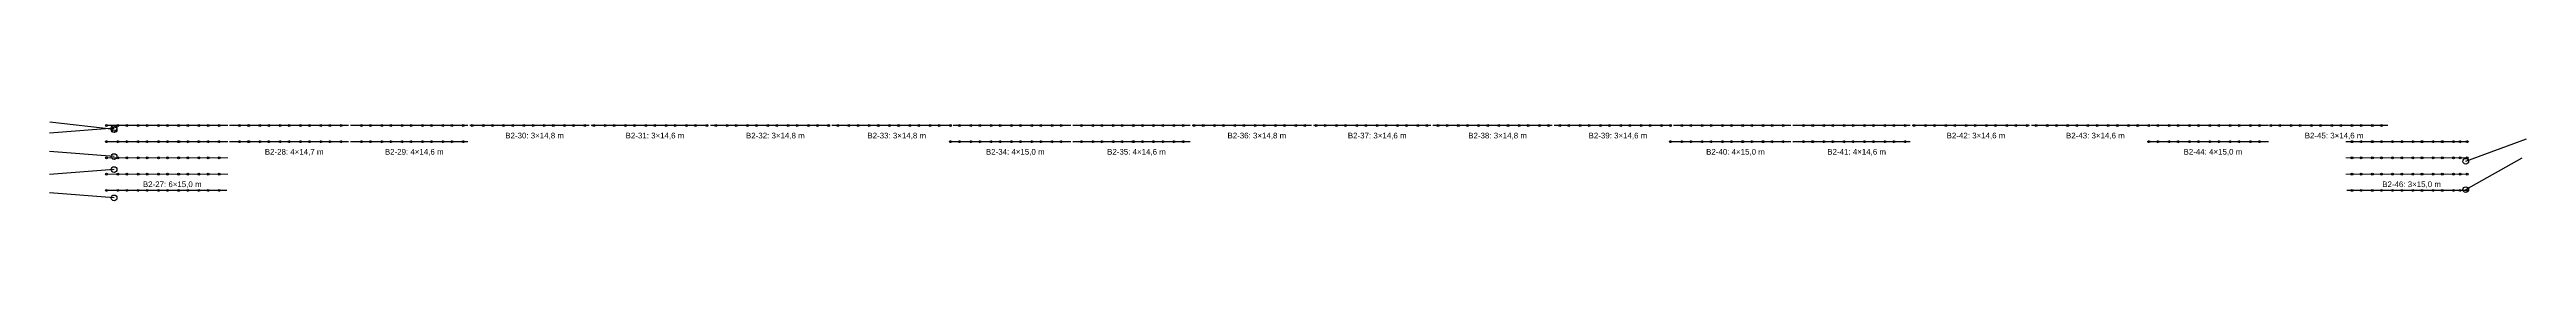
# Model space of a CAD drawing. Header units: millimetres. Extents: x 4893 to 477136, y -248774 to -84814.
# Drawn here: x 97213 to 403303, y -108314 to -98640 of the extents above; entities that cross this region are included whole.
import ezdxf

# ---------------------------------------------------------------- set-up
doc = ezdxf.new("R2010")
doc.units = ezdxf.units.MM
for name, color, linetype in [('GC-BICH NEO', 6, 'Continuous'), ('GC-DAY NEO', 5, 'Continuous'), ('GC-GHI CHU', 2, 'Continuous'), ('GC-HOP 40x60 GIA CUONG', 1, 'Continuous')]:
    doc.layers.add(name, color=color, linetype=linetype)
doc.styles.add('GC_VN', font='arial.ttf')

msp = doc.modelspace()

# ---------------------------------------------------------------- linework, layer by layer
at = {"layer": 'GC-BICH NEO'}
for centre in [(105189, -99374), (105189, -99554), (105189, -102874), (395799, -103444), (105189, -104464), (395799, -106944), (105189, -107964)]:
    msp.add_circle(centre, 350, dxfattribs=at)
at = {"layer": 'GC-DAY NEO'}
for p, q in [((105189, -99374), (97213, -99985)), ((105189, -99554), (97242, -98640)), ((395799, -103444), (403303, -100671)), ((105189, -102874), (97213, -102262)), ((395799, -106944), (402772, -103021)), ((105189, -104464), (97213, -105076)), ((105189, -107964), (97213, -107351))]:
    msp.add_line(p, q, dxfattribs=at)
at = {"layer": 'GC-HOP 40x60 GIA CUONG', "const_width": 150}
for points in [[(104250, -99032), (119250, -99032)], [(104250, -101032), (119250, -101032)], [(119450, -99032), (134179, -99032)], [(119450, -101032), (134179, -101032)], [(134379, -99032), (148929, -99032)], [(134379, -101032), (148929, -101032)], [(149129, -99032), (163929, -99032)], [(164129, -99032), (178679, -99032)], [(178879, -99032), (193679, -99032)], [(193879, -99032), (208679, -99032)], [(208429, -101032), (223429, -101032)], [(208879, -99032), (223429, -99032)], [(223629, -99032), (238179, -99032)], [(223629, -101032), (238179, -101032)], [(238379, -99032), (253179, -99032)], [(253379, -99032), (267929, -99032)], [(268129, -99032), (282929, -99032)], [(283129, -99032), (297679, -99032)], [(297429, -101032), (312429, -101032)], [(297879, -99032), (312429, -99032)], [(312629, -99032), (327179, -99032)], [(312629, -101032), (327179, -101032)], [(327379, -99032), (341929, -99032)], [(342129, -99032), (356679, -99032)], [(356429, -101032), (371429, -101032)], [(356879, -99032), (371429, -99032)], [(371629, -99032), (386179, -99032)], [(380978, -101032), (395978, -101032)], [(104250, -103032), (119250, -103032)], [(380978, -103032), (395978, -103032)], [(104150, -107032), (119150, -107032)], [(104250, -105032), (119250, -105032)], [(380978, -105032), (395978, -105032)], [(381078, -107032), (396078, -107032)]]:
    msp.add_lwpolyline(points, dxfattribs=at)
at = {"layer": 'GC-HOP 40x60 GIA CUONG'}
for centre in [(104250, -99032), (104250, -101032), (105640, -99032), (105640, -101032), (106760, -99032), (106760, -101032), (108150, -99032), (108150, -101032), (109270, -99032), (109270, -101032), (110660, -99032), (110660, -101032), (111780, -99032), (111780, -101032), (113170, -99032), (113170, -101032), (114290, -99032), (114290, -101032), (115680, -99032), (115680, -101032), (116800, -99032), (116800, -101032), (118190, -99032), (118190, -101032), (120700, -99032), (120700, -101032), (121820, -99032), (121820, -101032), (123210, -99032), (123210, -101032), (124330, -99032), (124330, -101032), (125720, -99032), (125720, -101032), (126840, -99032), (126840, -101032), (128230, -99032), (128230, -101032), (129350, -99032), (129350, -101032), (130740, -99032), (130740, -101032), (131860, -99032), (131860, -101032), (133250, -99032), (133250, -101032), (135760, -99032), (135760, -101032), (136880, -99032), (136880, -101032), (138270, -99032), (138270, -101032), (139390, -99032), (139390, -101032), (140780, -99032), (140780, -101032), (141900, -99032), (141900, -101032), (143290, -99032), (143290, -101032), (144410, -99032), (144410, -101032), (145800, -99032), (145800, -101032), (146920, -99032), (146920, -101032), (148310, -99032), (148310, -101032), (149430, -99032), (150820, -99032), (151940, -99032), (153330, -99032), (154450, -99032), (155840, -99032), (156960, -99032), (158350, -99032), (159470, -99032), (160860, -99032), (161980, -99032), (163370, -99032), (164490, -99032), (165880, -99032), (167000, -99032), (168390, -99032), (169510, -99032), (170900, -99032), (172020, -99032), (173410, -99032), (174530, -99032), (175920, -99032), (177045, -99032), (178435, -99032), (179555, -99032), (180945, -99032), (182065, -99032), (183455, -99032), (184575, -99032), (185965, -99032), (187085, -99032), (188475, -99032), (189595, -99032), (190985, -99032), (192105, -99032), (193495, -99032), (194615, -99032), (196005, -99032), (197125, -99032), (198515, -99032), (199635, -99032), (201025, -99032), (202145, -99032), (203535, -99032), (204655, -99032), (206045, -99032), (207165, -99032), (208555, -99032), (208555, -101032), (209675, -99032), (209675, -101032), (211065, -99032), (211065, -101032), (212185, -99032), (212185, -101032), (213575, -99032), (213575, -101032), (214695, -99032), (214695, -101032), (216085, -99032), (216085, -101032), (217205, -99032), (217205, -101032), (218595, -99032), (218595, -101032), (219715, -99032), (219715, -101032), (221105, -99032), (221105, -101032), (222225, -99032), (222225, -101032), (224735, -99032), (224735, -101032), (226125, -99032), (226125, -101032), (227245, -99032), (227245, -101032), (228635, -99032), (228635, -101032), (229755, -99032), (229755, -101032), (231145, -99032), (231145, -101032), (232265, -99032), (232265, -101032), (233655, -99032), (233655, -101032), (234775, -99032), (234775, -101032), (236165, -99032), (236165, -101032), (237285, -99032), (237285, -101032), (238675, -99032), (239795, -99032), (241185, -99032), (242305, -99032), (243695, -99032), (244815, -99032), (246205, -99032), (247325, -99032), (248715, -99032), (249835, -99032), (251225, -99032), (252345, -99032), (253735, -99032), (254855, -99032), (256245, -99032), (257365, -99032), (258755, -99032), (259875, -99032), (261265, -99032), (262385, -99032), (263775, -99032), (264895, -99032), (266285, -99032), (267405, -99032), (268795, -99032), (269915, -99032), (271305, -99032), (272425, -99032), (273815, -99032), (274935, -99032), (276325, -99032), (277445, -99032), (278835, -99032), (279955, -99032), (281345, -99032), (282465, -99032), (283855, -99032), (284975, -99032), (286365, -99032), (287485, -99032), (288875, -99032), (289995, -99032), (291385, -99032), (292505, -99032), (293895, -99032), (295015, -99032), (296405, -99032), (297525, -99032), (297525, -101032), (298915, -99032), (298915, -101032), (300035, -99032), (300035, -101032), (301425, -99032), (301425, -101032), (302545, -99032), (302545, -101032), (303935, -99032), (303935, -101032), (305055, -99032), (305055, -101032), (306445, -99032), (306445, -101032), (307565, -99032), (307565, -101032), (308955, -99032), (308955, -101032), (310075, -99032), (310075, -101032), (311465, -99032), (311465, -101032), (313975, -99032), (313975, -101032), (315095, -99032), (315095, -101032), (316485, -99032), (316485, -101032), (317605, -99032), (317605, -101032), (318995, -99032), (318995, -101032), (320115, -99032), (320115, -101032), (321505, -99032), (321505, -101032), (322625, -99032), (322625, -101032), (324015, -99032), (324015, -101032), (325135, -99032), (325135, -101032), (326525, -99032), (326525, -101032), (327645, -99032), (329035, -99032), (330155, -99032), (331545, -99032), (332665, -99032), (334055, -99032), (335175, -99032), (336565, -99032), (337685, -99032), (339075, -99032), (340195, -99032), (341585, -99032), (342705, -99032), (344095, -99032), (345215, -99032), (346605, -99032), (347725, -99032), (349115, -99032), (350235, -99032), (351625, -99032), (352745, -99032), (354135, -99032), (355255, -99032), (356645, -99032), (356645, -101032), (357765, -99032), (357765, -101032), (359155, -99032), (359155, -101032), (360275, -99032), (360275, -101032), (361665, -99032), (361665, -101032), (362785, -99032), (362785, -101032), (364175, -99032), (364175, -101032), (365295, -99032), (365295, -101032), (366685, -99032), (366685, -101032), (367805, -99032), (367805, -101032), (369195, -99032), (369195, -101032), (370315, -99032), (370315, -101032), (371705, -99032), (372825, -99032), (374215, -99032), (375335, -99032), (376725, -99032), (377845, -99032), (379235, -99032), (380355, -99032), (381745, -99032), (381745, -101032), (382865, -99032), (382865, -101032), (384255, -99032), (384255, -101032), (385375, -99032), (385375, -101032), (386765, -101032), (387885, -101032), (389275, -101032), (390395, -101032), (391785, -101032), (392905, -101032), (394295, -101032), (395113, -101032), (395978, -101032), (104250, -103032), (105640, -103032), (106760, -103032), (108150, -103032), (109270, -103032), (110660, -103032), (111780, -103032), (113170, -103032), (114290, -103032), (115680, -103032), (116800, -103032), (118190, -103032), (381745, -103032), (382865, -103032), (384255, -103032), (385375, -103032), (386765, -103032), (387885, -103032), (389275, -103032), (390395, -103032), (391785, -103032), (392905, -103032), (394295, -103032), (395113, -103032), (395978, -103032), (104250, -105032), (104250, -107032), (105640, -105032), (105640, -107032), (106760, -105032), (106760, -107032), (108150, -105032), (108150, -107032), (109270, -105032), (109270, -107032), (110660, -105032), (110660, -107032), (111780, -105032), (111780, -107032), (113170, -105032), (113170, -107032), (114290, -105032), (114290, -107032), (115680, -105032), (115680, -107032), (116800, -105032), (116800, -107032), (118190, -105032), (118190, -107032), (381745, -105032), (381745, -107032), (382865, -105032), (382865, -107032), (384255, -105032), (384255, -107032), (385375, -105032), (385375, -107032), (386765, -105032), (386765, -107032), (387885, -105032), (387885, -107032), (389275, -105032), (389275, -107032), (390395, -105032), (390395, -107032), (391785, -105032), (391785, -107032), (392905, -105032), (392905, -107032), (394295, -105032), (394295, -107032), (395113, -105032), (395113, -107032), (395978, -105032), (395978, -107032)]:
    msp.add_circle(centre, 120, dxfattribs=at)

# ---------------------------------------------------------------- texts
at = {"layer": 'GC-GHI CHU', "style": 'GC_VN'}
for s, p in [('B2-30: 3×14,8 m', (153529, -100632)), ('B2-31: 3×14,6 m', (168404, -100632)), ('B2-32: 3×14,8 m', (183279, -100632)), ('B2-33: 3×14,8 m', (198279, -100632)), ('B2-36: 3×14,8 m', (242779, -100632)), ('B2-37: 3×14,6 m', (257654, -100632)), ('B2-38: 3×14,8 m', (272529, -100632)), ('B2-39: 3×14,6 m', (287404, -100632)), ('B2-42: 3×14,6 m', (331654, -100632)), ('B2-43: 3×14,6 m', (346404, -100632)), ('B2-45: 3×14,6 m', (375904, -100632)), ('B2-28: 4×14,7 m', (123815, -102632)), ('B2-29: 4×14,6 m', (138654, -102632)), ('B2-34: 4×15,0 m', (212929, -102632)), ('B2-35: 4×14,6 m', (227904, -102632)), ('B2-40: 4×15,0 m', (301929, -102632)), ('B2-41: 4×14,6 m', (316904, -102632)), ('B2-44: 4×15,0 m', (360929, -102632)), ('B2-27: 6×15,0 m', (108750, -106632)), ('B2-46: 3×15,0 m', (385478, -106632))]:
    msp.add_text(s, height=700, dxfattribs=at).set_placement(p)

doc.saveas('drawing.dxf')
